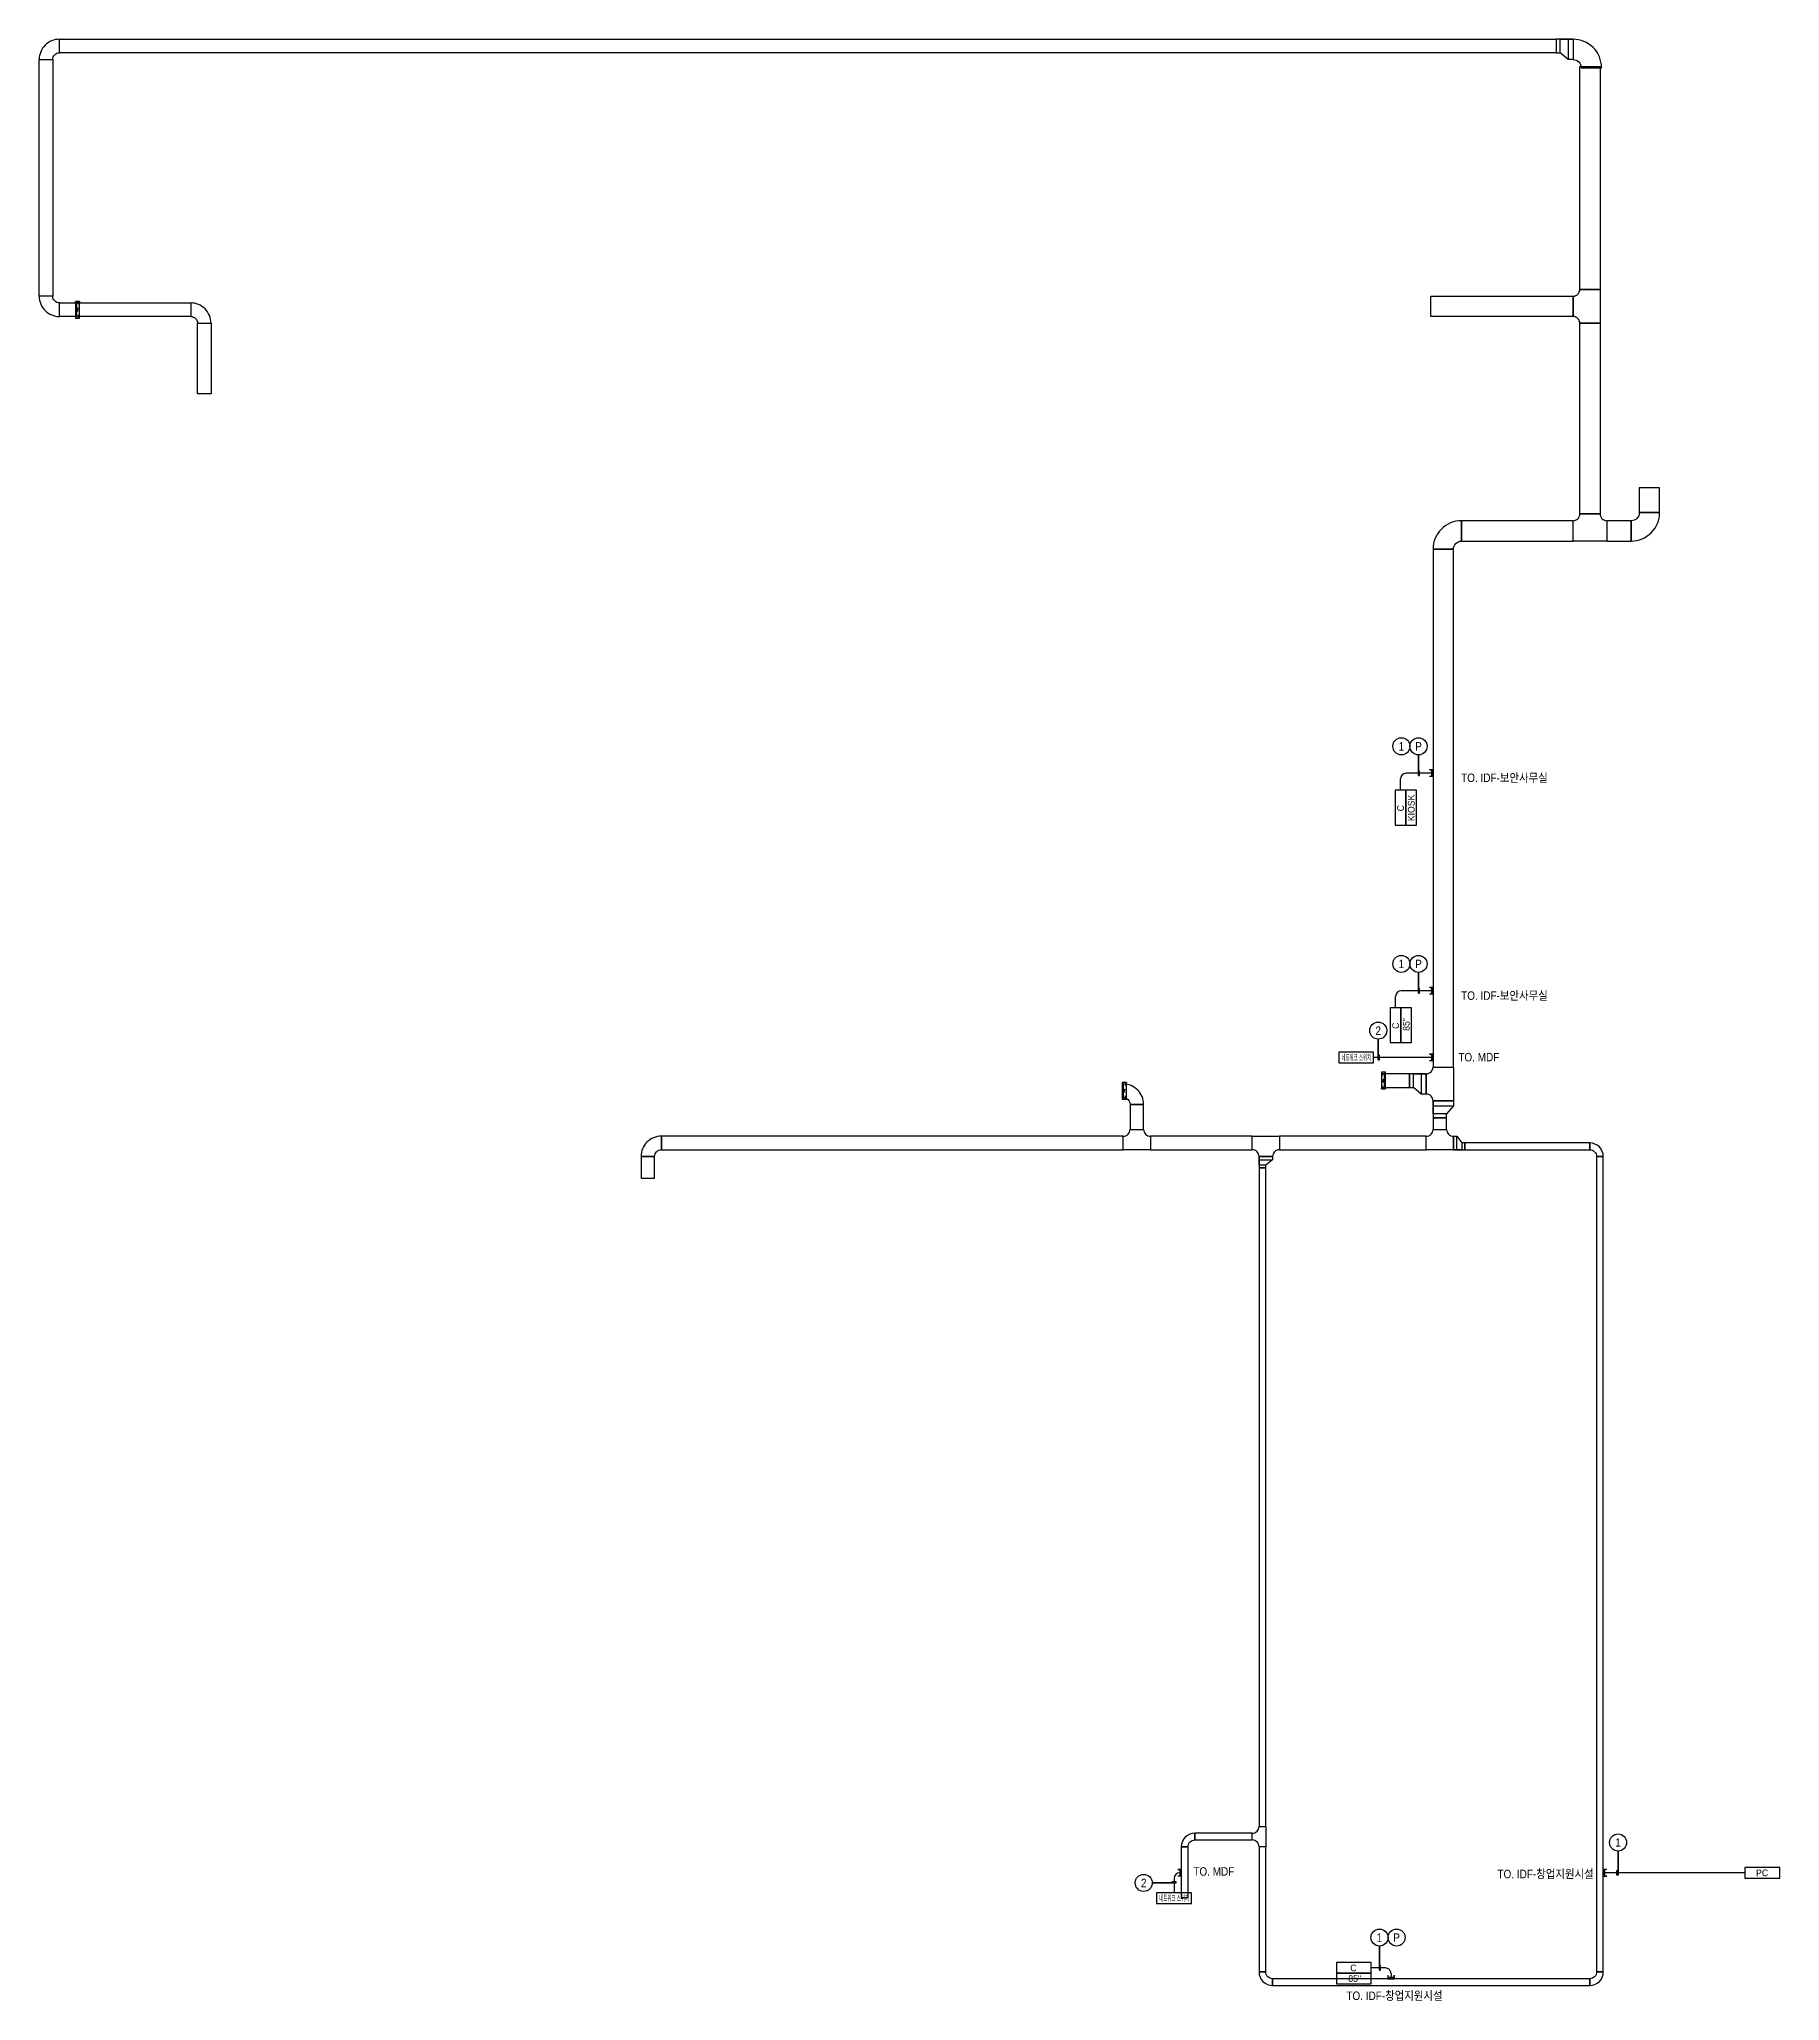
# Model space of a CAD drawing. Header units: millimetres. Extents: x 90978 to 500588, y -351975 to -9702.
# Drawn here: x 100350 to 177396, y -315786 to -228993 of the extents above; entities that cross this region are included whole.
import ezdxf
from ezdxf.enums import TextEntityAlignment as Align

# ---------------------------------------------------------------- set-up
doc = ezdxf.new("R2010")
doc.units = ezdxf.units.MM
doc.header["$LTSCALE"] = 150
doc.linetypes.add('D1', pattern=[3, 1, -1, 1])
for name, color, linetype in [('-----21 Embeded Wire in Ceiling or Wall', 4, 'Continuous'), ('-----27 Communication Cable Tray', 2, 'Continuous'), ('-----29 Indicator', 1, 'Continuous'), ('-----30 Text', 2, 'Continuous'), ('NOTE', 1, 'Continuous')]:
    doc.layers.add(name, color=color, linetype=linetype)
doc.layers.add('4', color=4, linetype='Continuous', lineweight=0)
doc.styles.add('ELEC', font='')
doc.styles.get('ELEC').set_extended_font_data('Dotum')

msp = doc.modelspace()

# ---------------------------------------------------------------- texts
at = {"layer": '-----30 Text', "style": 'ELEC', "width": 0.9}
for s, p in [('1', (160646, -260280, 0)), ('P', (161403, -260280, 0)), ('TO. IDF-보안사무실', (165208, -261663, 0)), ('1', (160646, -269907)), ('P', (161403, -269907)), ('TO. IDF-보안사무실', (165208, -271300, 0)), ('2', (159621, -272858)), ('TO. MDF', (164074, -274033)), ('1', (170238, -308783)), ('2', (149240, -310572)), ('TO. MDF', (152343, -310064)), ('1', (159677, -312988)), ('P', (160434, -312988)), ('TO. IDF-창업지원시설', (160340, -315553))]:
    msp.add_text(s, height=375, dxfattribs=at).set_placement(p, align=Align.MIDDLE)
msp.add_text('TO. IDF-창업지원시설', height=375, dxfattribs=at).set_placement((169157, -310176), align=Align.MIDDLE_RIGHT)

# ---------------------------------------------------------------- blocks, each defined once
blk = doc.blocks.new('PC')
at = {"layer": 'NOTE', "color": 1}
blk.add_lwpolyline([(220317, -200841), (223670, -200841), (223670, -199815), (220317, -199815)], close=True, dxfattribs=at)
at = {"layer": '-----30 Text', "style": 'ELEC'}
blk.add_text('PC', height=640.3, dxfattribs=at).set_placement((221972, -200328), align=Align.MIDDLE_CENTER)
blk = doc.blocks.new('O08')
blk.add_hatch(color=256).paths.add_polyline_path([(120, 51), (-120, 51), (-120, 0), (120, 0)])
blk.add_lwpolyline([(120, 127.5), (120, 0), (-120, 0), (-120, 127.5), (-120, 51), (120, 51)])
blk = doc.blocks.new('85SIGNIGE')
at = {"layer": 'NOTE', "color": 1}
blk.add_lwpolyline([(220317, -208267), (223670, -208267), (223670, -207241), (220317, -207241)], close=True, dxfattribs=at)
at = {"layer": '-----30 Text', "style": 'ELEC'}
blk.add_text('85"', height=640.3, dxfattribs=at).set_placement((222066, -207754), align=Align.MIDDLE_CENTER)
blk = doc.blocks.new('SW')
at = {"layer": 'NOTE', "color": 1}
blk.add_lwpolyline([(149812, -311485), (151354, -311485), (151354, -311013), (149812, -311013)], close=True, dxfattribs=at)
at = {"layer": '-----30 Text', "style": 'ELEC', "width": 0.5}
blk.add_text('네트워크 스위치', height=275, dxfattribs=at).set_placement((150584, -311249), align=Align.MIDDLE_CENTER)
blk = doc.blocks.new('CONTROLLER')
at = {"layer": 'NOTE', "color": 1}
blk.add_lwpolyline([(64923, 56490), (68276, 56490), (68276, 57516), (64923, 57516)], close=True, dxfattribs=at)
at = {"layer": '-----30 Text', "style": 'ELEC'}
blk.add_text('C', height=640, dxfattribs=at).set_placement((66549, 57003), align=Align.MIDDLE_CENTER)
blk = doc.blocks.new('KIOSK')
at = {"layer": 'NOTE', "color": 1}
blk.add_lwpolyline([(220317, -205792), (223670, -205792), (223670, -204766), (220317, -204766)], close=True, dxfattribs=at)
at = {"layer": '-----30 Text', "style": 'ELEC'}
blk.add_text('KIOSK', height=640.3, dxfattribs=at).set_placement((221972, -205279), align=Align.MIDDLE_CENTER)
blk = doc.blocks.new('A$C6DEE19DB')
at = {"layer": '-----29 Indicator', "color": 1}
blk.add_line((-457, 0), (457, 0), dxfattribs=at)
blk.add_lwpolyline([(457, 0), (-457, 0), (-457, 50), (-257, 50), (-257, 0)], dxfattribs=at)

# ---------------------------------------------------------------- linework, layer by layer
at = {"layer": '-----21 Embeded Wire in Ceiling or Wall'}
for p, q in [((160609, -262224), (160609, -261723)), ((162046, -261473, 0), (160859, -261473)), ((160389, -271851), (160389, -271349)), ((162049, -271099), (160639, -271099)), ((162049, -274051), (159418, -274051)), ((150583, -310369), (150583, -311013)), ((150833, -310119), (150905, -310119)), ((175851, -310125), (169584, -310125)), ((159939, -314331), (159316, -314331)), ((160189, -314581, 0), (160189, -314811))]:
    msp.add_line(p, q, dxfattribs=at)
for centre, start, end in [((160859, -261723, 0), 90, 180), ((160639, -271349, 0), 90, 180), ((150833, -310369, 0), 90, 180), ((159939, -314581, 0), 0, 89.99997)]:
    msp.add_arc(centre, 250, start, end, dxfattribs=at)
at = {"layer": '-----27 Communication Cable Tray', "elevation": 0}
for points in [[(100950, -229894), (100950, -229894, -0.414214), (101250, -229594), (101250, -229594), (101250, -228994, 0.414214), (100350, -229894)], [(168245, -229893), (168245, -229893, -0.414214), (168605, -230253), (168605, -230253), (169505, -230253, 0.414214), (168245, -228993)], [(101250, -240661), (101250, -240661, -0.414214), (100950, -240361), (100950, -240361), (100350, -240361, 0.414214), (101250, -241261)], [(168545, -240061), (169445, -240061), (169445, -240061), (169445, -241561), (168545, -241561, 0.414214), (168245, -241261), (168245, -240361), (168245, -240361, 0.414214)], [(107055, -241261), (107055, -241261, -0.414214), (107355, -241561), (107355, -241561), (107955, -241561, 0.414214), (107055, -240661)], [(171177, -249938), (171177, -249938, -0.414214), (170817, -250298), (170817, -250298), (170817, -251198, 0.414214), (172077, -249938)], [(162949, -251558), (162949, -251558, -0.414214), (163309, -251198), (163309, -251198), (163309, -250298, 0.414214), (162049, -251558)], [(169745, -250298), (169745, -251198), (169745, -251198), (168245, -251198), (168245, -250298, 0.414214), (168545, -249998), (169445, -249998), (169445, -249998, 0.414214)], [(162049, -274470), (162949, -274470), (162949, -274470), (162949, -275970), (162049, -275970, 0.414214), (161749, -275670), (161749, -274770), (161749, -274770, 0.414214)], [(148338, -275824), (148338, -275824, -0.414214), (148638, -276124), (148638, -276124), (149238, -276124, 0.414214), (148338, -275224)], [(127588, -278431), (127588, -278431, -0.414214), (127888, -278131), (127888, -278131), (127888, -277531, 0.414214), (126988, -278431)], [(149538, -277531), (149538, -278131), (149538, -278131), (148338, -278131), (148338, -277531, 0.414214), (148638, -277231), (149238, -277231), (149238, -277231, 0.414214)], [(154045, -278131), (154045, -277531), (154045, -277531), (155245, -277531), (155245, -278131, 0.414214), (154945, -278431), (154345, -278431), (154345, -278431, 0.414214)], [(162949, -277531), (162949, -278131), (162949, -278131), (161749, -278131), (161749, -277531, 0.414214), (162049, -277231), (162649, -277231), (162649, -277231, 0.414214)], [(168984, -278131), (168984, -278131, -0.414214), (169284, -278431), (169284, -278431), (169584, -278431, 0.414214), (168984, -277831)], [(154344, -308071), (154644, -308071), (154644, -308071), (154644, -308971), (154344, -308971, 0.414214), (154044, -308671), (154044, -308371), (154044, -308371, 0.414214)], [(151205, -308971), (151205, -308971, -0.414214), (151505, -308671), (151505, -308671), (151505, -308371, 0.414214), (150905, -308971)], [(154944, -314811), (154944, -314811, -0.414214), (154644, -314511), (154644, -314511), (154344, -314511, 0.414214), (154944, -315111)], [(169284, -314511), (169284, -314511, -0.414214), (168984, -314811), (168984, -314811), (168984, -315111, 0.414214), (169584, -314511)]]:
    msp.add_lwpolyline(points, format="xyb", close=True, dxfattribs=at)
for points in [[(167495, -229593), (101250, -229594), (101250, -228994), (167495, -228993)], [(100950, -229894), (100950, -240361), (100350, -240361), (100350, -229894)], [(169444, -230193), (169445, -240061), (168545, -240061), (168544, -230193)], [(161955, -240362), (168245, -240361), (168245, -241261), (161955, -241262)], [(107055, -241261), (101250, -241261), (101250, -240661), (107055, -240661)], [(107355, -244683), (107355, -241561), (107955, -241561), (107955, -244683)], [(169444, -241561), (169446, -249998), (168546, -249998), (168544, -241561)], [(172077, -249938), (172077, -248838), (171177, -248838), (171177, -249938)], [(168245, -250298), (163309, -250298), (163309, -251198), (168245, -251198)], [(170817, -250298), (169745, -250298), (169745, -251198), (170817, -251198)], [(162949, -274470), (162949, -251558), (162049, -251558), (162049, -274470)], [(160999, -274770), (159895, -274770), (159895, -275370), (160999, -275370)], [(149238, -277231), (149238, -276124), (148638, -276124), (148638, -277231)], [(162049, -276720), (162049, -277231), (162649, -277231), (162649, -276720)], [(148338, -277531), (127888, -277531), (127888, -278131), (148338, -278131)], [(154045, -277531), (149538, -277531), (149538, -278131), (154045, -278131)], [(161749, -277531), (155245, -277531), (155245, -278131), (161749, -278131)], [(127588, -279383), (127588, -278431), (126988, -278431), (126988, -279383)], [(168984, -277831), (163449, -277831), (163449, -278131), (168984, -278131)], [(169584, -314511), (169584, -278431), (169284, -278431), (169284, -314511)], [(154644, -308071), (154645, -278931), (154345, -278931), (154344, -308071)], [(151205, -311223), (151205, -308971), (150905, -308971), (150905, -311223)], [(154045, -308371), (151505, -308371), (151505, -308671), (154045, -308671)], [(154644, -314511), (154644, -308971), (154344, -308971), (154344, -314511)], [(168984, -314811), (154944, -314811), (154944, -315111), (168984, -315111)]]:
    msp.add_lwpolyline(points, close=True, dxfattribs=at)
for points in [[(168245, -228993), (167495, -228993), (167495, -229593), (167674, -229593), (167674, -228993), (168024, -228993), (168024, -229893), (167674, -229593), (167674, -228993), (168245, -228993), (168245, -229893), (168024, -229893)], [(159805, -275325), (159805, -275370), (159895, -275370), (159895, -274770), (159805, -274770), (159805, -274815)], [(159895, -275393), (159940, -275393), (159940, -274748), (159895, -274748), (159895, -275393)], [(161749, -274770), (160999, -274770), (160999, -275370), (161178, -275370), (161178, -274770), (161527, -274770), (161527, -275670), (161178, -275370), (161178, -274770), (161749, -274770), (161749, -275670), (161527, -275670)], [(148338, -275201), (148293, -275201), (148293, -275846), (148338, -275846), (148338, -275201)], [(148428, -275269), (148428, -275224), (148338, -275224), (148338, -275824), (148428, -275824), (148428, -275779)], [(162049, -275970), (162049, -276720), (162649, -276720), (162649, -276541), (162049, -276541), (162049, -276192), (162949, -276192), (162649, -276541), (162049, -276541), (162049, -275970), (162949, -275970), (162949, -276192)], [(162949, -278131), (163449, -278131), (163449, -277831), (163329, -277831), (163329, -278131), (163096, -278131), (163096, -277531), (163329, -277831), (163329, -278131), (162949, -278131), (162949, -277531), (163096, -277531)], [(127588, -278431), (126988, -278431)], [(154345, -278431), (154345, -278931), (154645, -278931), (154645, -278812), (154345, -278812), (154345, -278579), (154945, -278579), (154645, -278812), (154345, -278812), (154345, -278431), (154945, -278431), (154945, -278579)]]:
    msp.add_lwpolyline(points, dxfattribs=at)
at = {"layer": '-----27 Communication Cable Tray', "color": 1}
msp.add_lwpolyline([(102135, -240593), (101955, -240593), (101955, -241328), (102135, -241328), (102135, -240593)], dxfattribs=at)
at = {"layer": '-----27 Communication Cable Tray', "color": 1, "linetype": 'D1'}
for points in [[(102135, -240593), (101955, -241328)], [(102135, -241328), (101955, -240593)]]:
    msp.add_lwpolyline(points, dxfattribs=at)
at = {"layer": '-----27 Communication Cable Tray'}
for points in [[(102000, -240638), (101955, -240638), (101955, -241283), (102000, -241283), (102000, -240638)], [(102090, -240706), (102090, -240661), (102000, -240661), (102000, -241261), (102090, -241261), (102090, -241216)]]:
    msp.add_lwpolyline(points, dxfattribs=at)
at = {"layer": '-----27 Communication Cable Tray', "color": 1, "elevation": 0}
for points in [[(159760, -275438), (159940, -275438), (159940, -274703), (159760, -274703), (159760, -275438)], [(148473, -275156), (148293, -275156), (148293, -275891), (148473, -275891), (148473, -275156)]]:
    msp.add_lwpolyline(points, dxfattribs=at)
at = {"layer": '-----27 Communication Cable Tray', "color": 1, "linetype": 'D1', "elevation": 0}
for points in [[(159760, -275438), (159940, -274703)], [(159760, -274703), (159940, -275438)], [(148473, -275156), (148293, -275891)], [(148473, -275891), (148293, -275156)]]:
    msp.add_lwpolyline(points, dxfattribs=at)
at = {"layer": '-----29 Indicator', "color": 1}
for p, q in [((170238, -310225), (170238, -309161)), ((150683, -310572), (149619, -310572)), ((159677, -314431), (159677, -313367))]:
    msp.add_line(p, q, dxfattribs=at)
at = {"layer": '-----29 Indicator', "color": 1, "elevation": 0}
for points in [[(170238, -309161), (170238, -310225), (170188, -310225), (170188, -310025), (170238, -310025)], [(149619, -310572), (150683, -310572), (150683, -310522), (150483, -310522), (150483, -310572)], [(159677, -313367), (159677, -314431), (159727, -314431), (159727, -314231), (159677, -314231)]]:
    msp.add_lwpolyline(points, dxfattribs=at)
at = {"layer": '-----29 Indicator'}
for centre in [(160646, -260280, 0), (161403, -260280, 0), (160646, -269907), (161403, -269907), (159621, -272858), (170238, -308783), (149240, -310572), (159677, -312988), (160434, -312988)]:
    msp.add_circle(centre, 378, dxfattribs=at)

# ---------------------------------------------------------------- block references
at = {"layer": '-----21 Embeded Wire in Ceiling or Wall', "xscale": -1.199999999953434, "yscale": 1.199999999953434, "zscale": 1.199999999953434}
for p, rotation in [((162046, -261461, 0), 90), ((162046, -271088, 0), 90), ((162046, -274039, 0), 90), ((150905, -310119), 90), ((169584, -310125), 270)]:
    msp.add_blockref('O08', p, dxfattribs=dict(at, rotation=rotation))
msp.add_blockref('O08', (160189, -314811), dxfattribs=at)
at = {"layer": '-----29 Indicator', "xscale": -1, "rotation": 270}
for p in [(161403, -261116, 0), (161403, -270742), (159621, -273694)]:
    msp.add_blockref('A$C6DEE19DB', p, dxfattribs=at)
at = {"rotation": 90}
for name, p, xscale, yscale, zscale in [('CONTROLLER', (186810, -293606), 0.4596385049340647, 0.4596385049340647, 0.4596385049340647), ('KIOSK', (66727, -365032), 0.4596385048924661, 0.4596385048924661, 0.4596385048924661), ('CONTROLLER', (186590, -303233), 0.4596385049340647, 0.4596385049340647, 0.4596385049340647), ('85SIGNIGE', (65369, -374658), 0.4596385049399723, 0.4596385049399723, 0.4596385049399723)]:
    msp.add_blockref(name, p, dxfattribs=dict(at, xscale=xscale, yscale=yscale, zscale=zscale))
for name, p, xscale, yscale, zscale in [('PC', (74345, -217829), 0.4607257312118381, 0.4607257312118381, 0.4607257312118381), ('CONTROLLER', (127933, -340532), 0.4596385049340647, 0.4596385049340647, 0.4596385049340647), ('85SIGNIGE', (56508, -219310), 0.4596385049399723, 0.4596385049399723, 0.4596385049399723)]:
    msp.add_blockref(name, p, dxfattribs=dict(xscale=xscale, yscale=yscale, zscale=zscale))
at = {"layer": '4'}
for p in [(8065, 37198), (0, 0)]:
    msp.add_blockref('SW', p, dxfattribs=at)

msp.set_redraw_order([(e.dxf.handle, doc.entitydb.next_handle()) for e in msp.query("TEXT MTEXT ATTDEF DIMENSION ARC_DIMENSION")])  # texts and dimensions are drawn at this point

doc.saveas('drawing.dxf')
